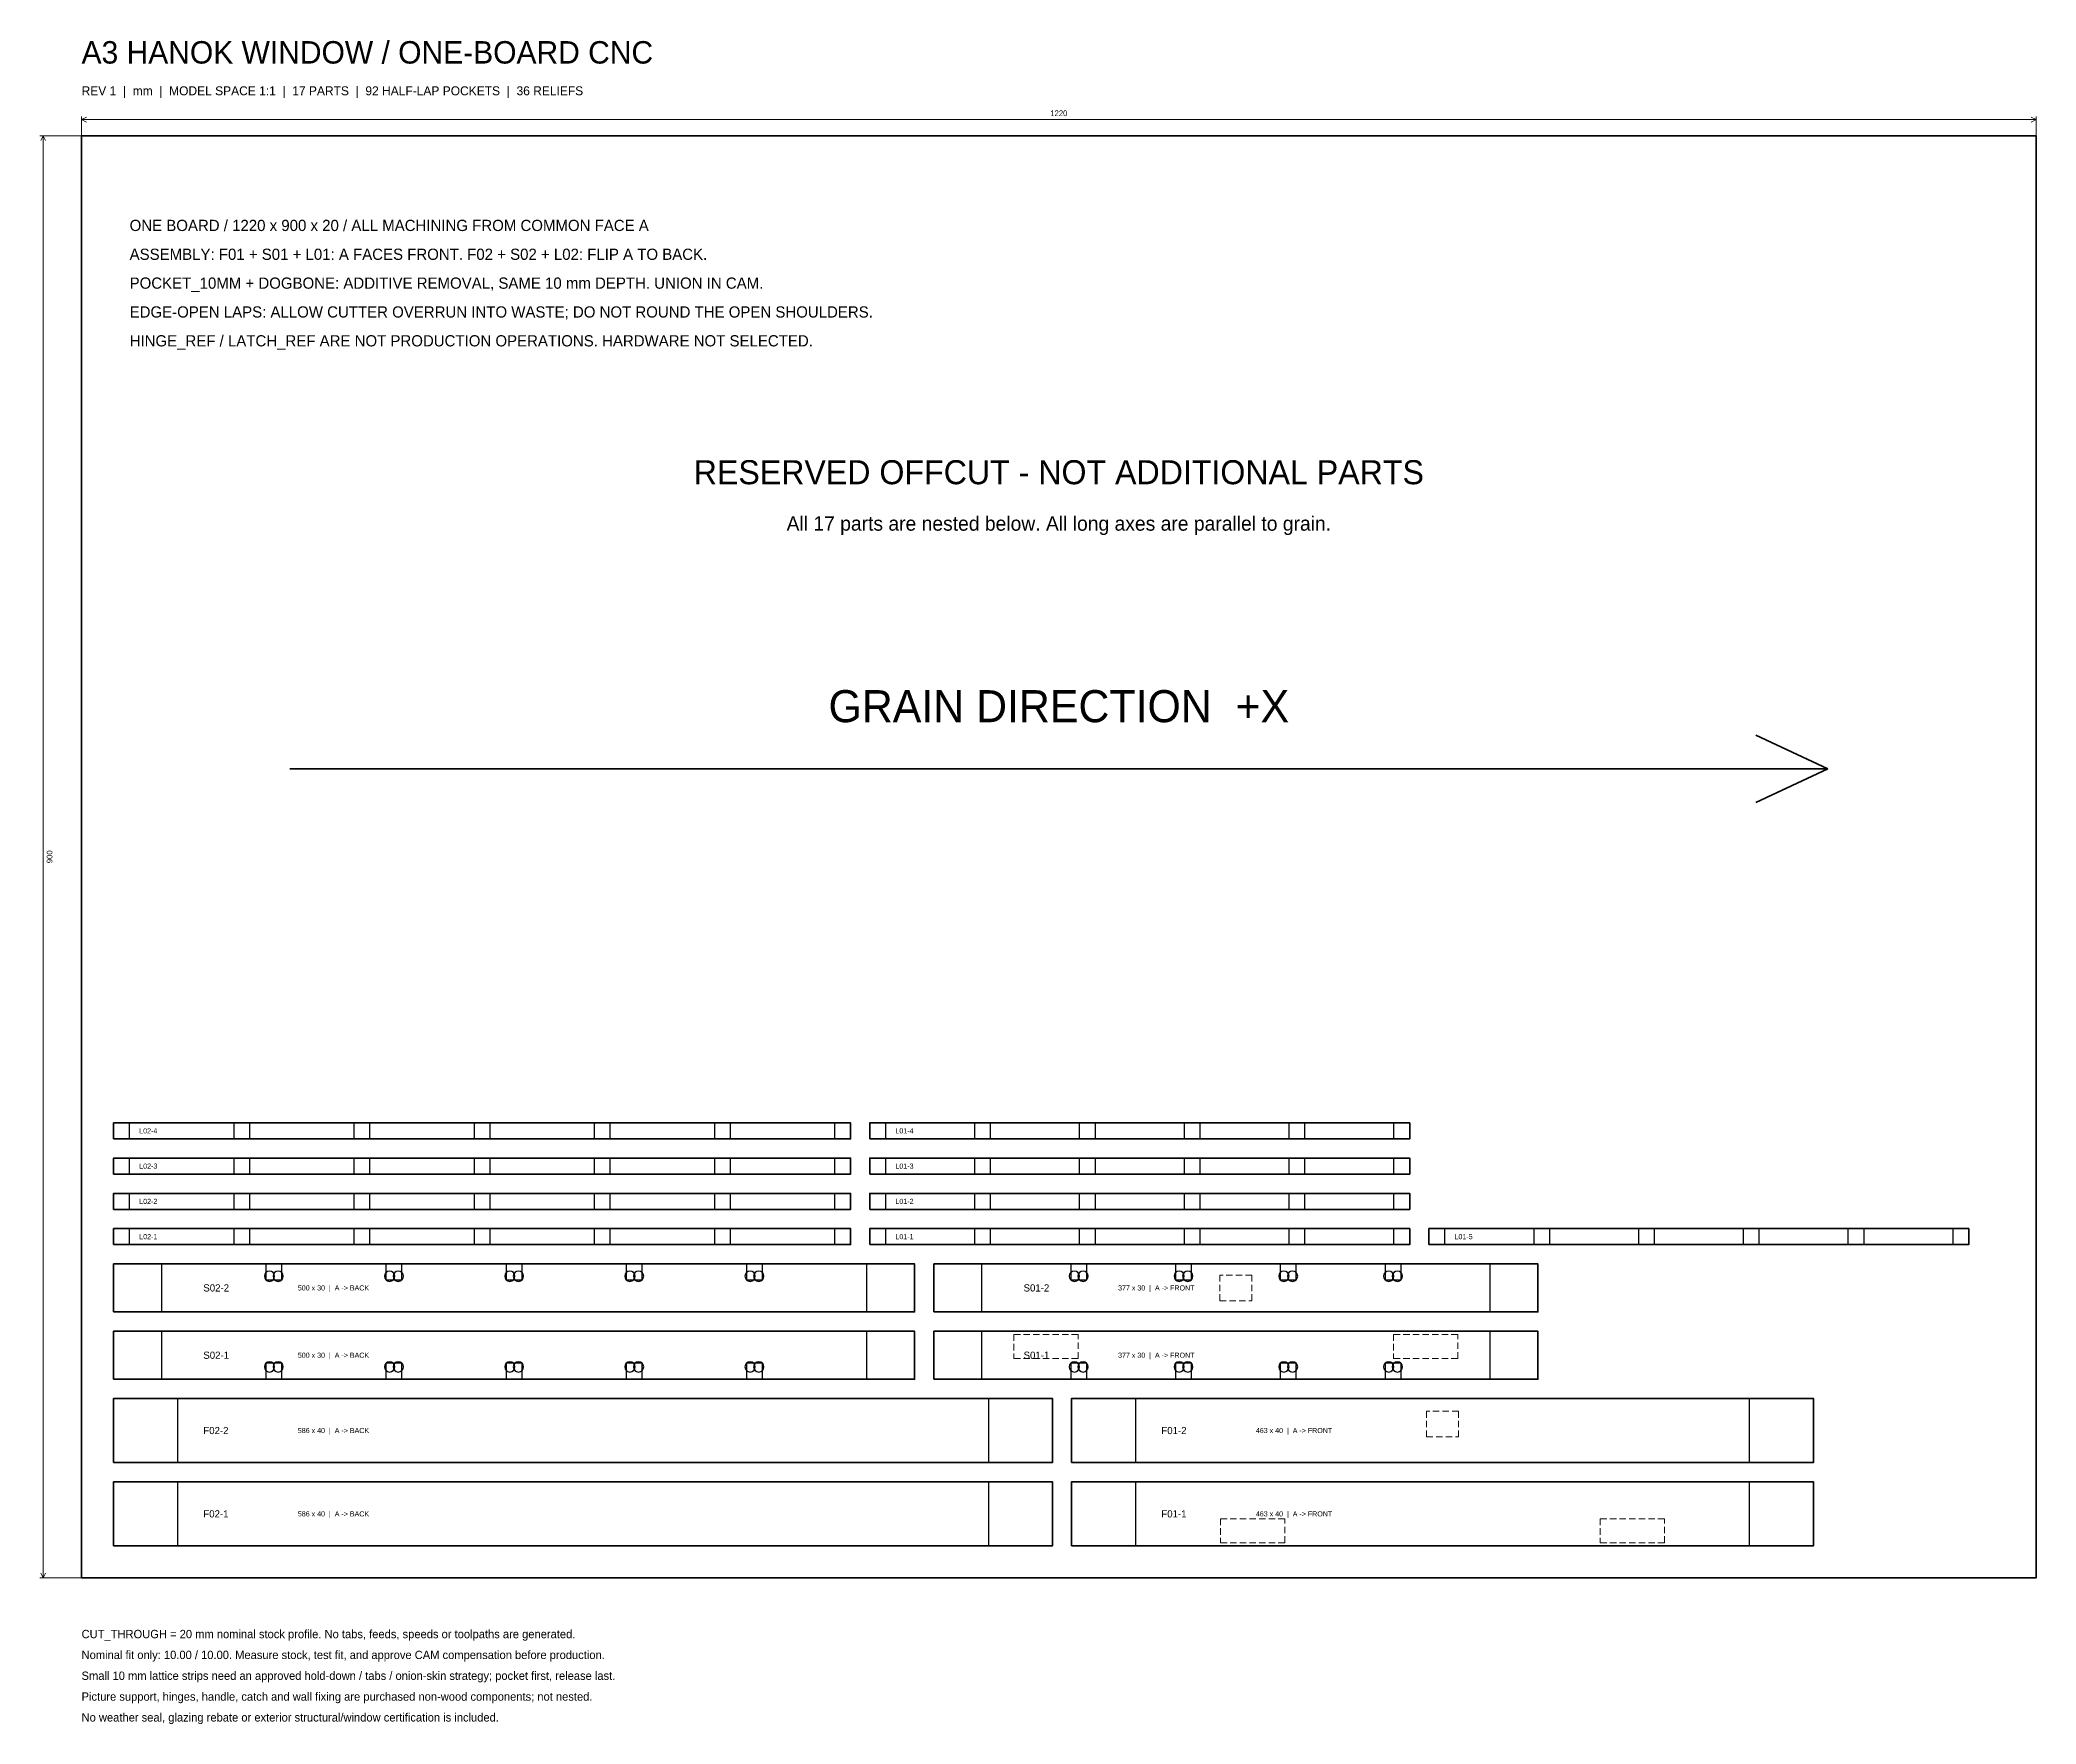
# Model space of a CAD drawing. Header units: millimetres. Extents: x -26 to 1988, y -110 to 960.
# Drawn here: x -26 to 1220, y -91 to 960 of the extents above; entities that cross this region are included whole.
import ezdxf
from ezdxf.enums import TextEntityAlignment as Align

# ---------------------------------------------------------------- set-up
doc = ezdxf.new("R2010")
doc.units = ezdxf.units.MM
doc.linetypes.add('REF_DASH', pattern=[6, 4, -2])
for name, color, linetype, lineweight in [('BOARD_BOUNDARY', 8, 'Continuous', 35), ('CUT_THROUGH', 7, 'Continuous', 35), ('DIMENSIONS', 3, 'Continuous', 18), ('DOGBONE', 6, 'Continuous', 25), ('GRAIN_DIRECTION', 3, 'Continuous', 35), ('HINGE_REF', 4, 'REF_DASH', 18), ('LATCH_REF', 4, 'REF_DASH', 18), ('NOTES', 7, 'Continuous', 18), ('PART_ID', 7, 'Continuous', 18), ('POCKET_10MM', 30, 'Continuous', 25)]:
    doc.layers.add(name, color=color, linetype=linetype, lineweight=lineweight)

msp = doc.modelspace()

# ---------------------------------------------------------------- texts
at = {"layer": 'DIMENSIONS'}
msp.add_text('1220', height=3.6, dxfattribs=at).set_placement((610, 914), align=Align.MIDDLE_CENTER)
msp.add_text('900', height=3.6, rotation=90, dxfattribs=at).set_placement((-20, 450), align=Align.MIDDLE_CENTER)
at = {"layer": 'GRAIN_DIRECTION'}
msp.add_text('GRAIN DIRECTION  +X', height=20, dxfattribs=at).set_placement((610, 544), align=Align.MIDDLE_CENTER)
at = {"layer": 'NOTES'}
for s, height, p in [('A3 HANOK WINDOW / ONE-BOARD CNC', 14, (0, 952)), ('REV 1  |  mm  |  MODEL SPACE 1:1  |  17 PARTS  |  92 HALF-LAP POCKETS  |  36 RELIEFS', 5.6, (0, 928)), ('ONE BOARD / 1220 x 900 x 20 / ALL MACHINING FROM COMMON FACE A', 7, (30, 844)), ('ASSEMBLY: F01 + S01 + L01: A FACES FRONT. F02 + S02 + L02: FLIP A TO BACK.', 7, (30, 826)), ('POCKET_10MM + DOGBONE: ADDITIVE REMOVAL, SAME 10 mm DEPTH. UNION IN CAM.', 7, (30, 808)), ('EDGE-OPEN LAPS: ALLOW CUTTER OVERRUN INTO WASTE; DO NOT ROUND THE OPEN SHOULDERS.', 7, (30, 790)), ('HINGE_REF / LATCH_REF ARE NOT PRODUCTION OPERATIONS. HARDWARE NOT SELECTED.', 7, (30, 772)), ('500 x 30  |  A -> BACK', 3.2, (135, 181)), ('377 x 30  |  A -> FRONT', 3.2, (647, 181)), ('500 x 30  |  A -> BACK', 3.2, (135, 139)), ('377 x 30  |  A -> FRONT', 3.2, (647, 139)), ('586 x 40  |  A -> BACK', 3.2, (135, 92)), ('463 x 40  |  A -> FRONT', 3.2, (733, 92)), ('586 x 40  |  A -> BACK', 3.2, (135, 40)), ('463 x 40  |  A -> FRONT', 3.2, (733, 40)), ('CUT_THROUGH = 20 mm nominal stock profile. No tabs, feeds, speeds or toolpaths are generated.', 5.2, (0, -35)), ('Nominal fit only: 10.00 / 10.00. Measure stock, test fit, and approve CAM compensation before production.', 5.2, (0, -48)), ('Small 10 mm lattice strips need an approved hold-down / tabs / onion-skin strategy; pocket first, release last.', 5.2, (0, -61)), ('Picture support, hinges, handle, catch and wall fixing are purchased non-wood components; not nested.', 5.2, (0, -74)), ('No weather seal, glazing rebate or exterior structural/window certification is included.', 5.2, (0, -87))]:
    msp.add_text(s, height=height, dxfattribs=at).set_placement(p, align=Align.MIDDLE_LEFT)
for s, height, p in [('RESERVED OFFCUT - NOT ADDITIONAL PARTS', 15, (610, 690)), ('All 17 parts are nested below. All long axes are parallel to grain.', 9, (610, 658))]:
    msp.add_text(s, height=height, dxfattribs=at).set_placement(p, align=Align.MIDDLE_CENTER)
at = {"layer": 'PART_ID'}
for s, height, p in [('L02-4', 3.2, (36, 279)), ('L01-4', 3.2, (508, 279)), ('L02-3', 3.2, (36, 257)), ('L01-3', 3.2, (508, 257)), ('L02-2', 3.2, (36, 235)), ('L01-2', 3.2, (508, 235)), ('L02-1', 3.2, (36, 213)), ('L01-1', 3.2, (508, 213)), ('L01-5', 3.2, (857, 213)), ('S02-2', 4.5, (76, 181)), ('S01-2', 4.5, (588, 181)), ('S02-1', 4.5, (76, 139)), ('S01-1', 4.5, (588, 139)), ('F02-2', 4.5, (76, 92)), ('F01-2', 4.5, (674, 92)), ('F02-1', 4.5, (76, 40)), ('F01-1', 4.5, (674, 40))]:
    msp.add_text(s, height=height, dxfattribs=at).set_placement(p, align=Align.MIDDLE_LEFT)

# ---------------------------------------------------------------- linework, layer by layer
at = {"layer": 'BOARD_BOUNDARY'}
msp.add_lwpolyline([(0, 0), (1220, 0), (1220, 900), (0, 900)], close=True, dxfattribs=at)
at = {"layer": 'CUT_THROUGH'}
for points in [[(20, 274), (480, 274), (480, 284), (20, 284)], [(492, 274), (829, 274), (829, 284), (492, 284)], [(20, 252), (480, 252), (480, 262), (20, 262)], [(492, 252), (829, 252), (829, 262), (492, 262)], [(20, 230), (480, 230), (480, 240), (20, 240)], [(492, 230), (829, 230), (829, 240), (492, 240)], [(20, 208), (480, 208), (480, 218), (20, 218)], [(492, 208), (829, 208), (829, 218), (492, 218)], [(841, 208), (1178, 208), (1178, 218), (841, 218)], [(20, 166), (520, 166), (520, 196), (20, 196)], [(532, 166), (909, 166), (909, 196), (532, 196)], [(20, 124), (520, 124), (520, 154), (20, 154)], [(532, 124), (909, 124), (909, 154), (532, 154)], [(20, 72), (606, 72), (606, 112), (20, 112)], [(618, 72), (1081, 72), (1081, 112), (618, 112)], [(20, 20), (606, 20), (606, 60), (20, 60)], [(618, 20), (1081, 20), (1081, 60), (618, 60)]]:
    msp.add_lwpolyline(points, close=True, dxfattribs=at)
at = {"layer": 'DIMENSIONS'}
for p, q in [((0, 900), (0, 912)), ((0, 910), (3, 911.5)), ((0, 910), (1220, 910)), ((0, 910), (3, 908.5)), ((1220, 910), (1217, 911.5)), ((1220, 910), (1217, 908.5)), ((1220, 900), (1220, 912)), ((0, 900), (-26, 900)), ((-24, 900), (-25.5, 897)), ((-24, 0), (-24, 900)), ((-24, 900), (-22.5, 897)), ((0, 0), (-26, 0)), ((-24, 0), (-25.5, 3)), ((-24, 0), (-22.5, 3))]:
    msp.add_line(p, q, dxfattribs=at)
at = {"layer": 'DOGBONE'}
for points in [[(120.5, 188.3, 1), (114.1, 188.3, 1)], [(125.9, 188.3, 1), (119.5, 188.3, 1)], [(195.5, 188.3, 1), (189.1, 188.3, 1)], [(200.9, 188.3, 1), (194.5, 188.3, 1)], [(270.5, 188.3, 1), (264.1, 188.3, 1)], [(275.9, 188.3, 1), (269.5, 188.3, 1)], [(345.5, 188.3, 1), (339.1, 188.3, 1)], [(350.9, 188.3, 1), (344.5, 188.3, 1)], [(420.5, 188.3, 1), (414.1, 188.3, 1)], [(425.9, 188.3, 1), (419.5, 188.3, 1)], [(622.9, 188.3, 1), (616.5, 188.3, 1)], [(628.3, 188.3, 1), (621.9, 188.3, 1)], [(688.3, 188.3, 1), (681.9, 188.3, 1)], [(693.7, 188.3, 1), (687.3, 188.3, 1)], [(753.7, 188.3, 1), (747.3, 188.3, 1)], [(759.1, 188.3, 1), (752.7, 188.3, 1)], [(819.1, 188.3, 1), (812.7, 188.3, 1)], [(824.5, 188.3, 1), (818.1, 188.3, 1)], [(120.5, 131.7, 1), (114.1, 131.7, 1)], [(125.9, 131.7, 1), (119.5, 131.7, 1)], [(195.5, 131.7, 1), (189.1, 131.7, 1)], [(200.9, 131.7, 1), (194.5, 131.7, 1)], [(270.5, 131.7, 1), (264.1, 131.7, 1)], [(275.9, 131.7, 1), (269.5, 131.7, 1)], [(345.5, 131.7, 1), (339.1, 131.7, 1)], [(350.9, 131.7, 1), (344.5, 131.7, 1)], [(420.5, 131.7, 1), (414.1, 131.7, 1)], [(425.9, 131.7, 1), (419.5, 131.7, 1)], [(622.9, 131.7, 1), (616.5, 131.7, 1)], [(628.3, 131.7, 1), (621.9, 131.7, 1)], [(688.3, 131.7, 1), (681.9, 131.7, 1)], [(693.7, 131.7, 1), (687.3, 131.7, 1)], [(753.7, 131.7, 1), (747.3, 131.7, 1)], [(759.1, 131.7, 1), (752.7, 131.7, 1)], [(819.1, 131.7, 1), (812.7, 131.7, 1)], [(824.5, 131.7, 1), (818.1, 131.7, 1)]]:
    msp.add_lwpolyline(points, format="xyb", close=True, dxfattribs=at)
at = {"layer": 'GRAIN_DIRECTION'}
for p, q in [((1090, 505), (1045, 526)), ((130, 505), (1090, 505)), ((1090, 505), (1045, 484))]:
    msp.add_line(p, q, dxfattribs=at)
at = {"layer": 'HINGE_REF'}
for points in [[(582, 137), (622, 137), (622, 152), (582, 152)], [(819, 137), (859, 137), (859, 152), (819, 152)], [(711, 22), (751, 22), (751, 37), (711, 37)], [(948, 22), (988, 22), (988, 37), (948, 37)]]:
    msp.add_lwpolyline(points, close=True, dxfattribs=at)
at = {"layer": 'LATCH_REF'}
for points in [[(710.5, 173), (730.5, 173), (730.5, 189), (710.5, 189)], [(839.5, 88), (859.5, 88), (859.5, 104), (839.5, 104)]]:
    msp.add_lwpolyline(points, close=True, dxfattribs=at)
at = {"layer": 'POCKET_10MM'}
for points in [[(20, 274), (30, 274), (30, 284), (20, 284)], [(95, 274), (105, 274), (105, 284), (95, 284)], [(170, 274), (180, 274), (180, 284), (170, 284)], [(245, 274), (255, 274), (255, 284), (245, 284)], [(320, 274), (330, 274), (330, 284), (320, 284)], [(395, 274), (405, 274), (405, 284), (395, 284)], [(470, 274), (480, 274), (480, 284), (470, 284)], [(492, 274), (502, 274), (502, 284), (492, 284)], [(557.4, 274), (567.4, 274), (567.4, 284), (557.4, 284)], [(622.8, 274), (632.8, 274), (632.8, 284), (622.8, 284)], [(688.2, 274), (698.2, 274), (698.2, 284), (688.2, 284)], [(753.6, 274), (763.6, 274), (763.6, 284), (753.6, 284)], [(819, 274), (829, 274), (829, 284), (819, 284)], [(20, 252), (30, 252), (30, 262), (20, 262)], [(95, 252), (105, 252), (105, 262), (95, 262)], [(170, 252), (180, 252), (180, 262), (170, 262)], [(245, 252), (255, 252), (255, 262), (245, 262)], [(320, 252), (330, 252), (330, 262), (320, 262)], [(395, 252), (405, 252), (405, 262), (395, 262)], [(470, 252), (480, 252), (480, 262), (470, 262)], [(492, 252), (502, 252), (502, 262), (492, 262)], [(557.4, 252), (567.4, 252), (567.4, 262), (557.4, 262)], [(622.8, 252), (632.8, 252), (632.8, 262), (622.8, 262)], [(688.2, 252), (698.2, 252), (698.2, 262), (688.2, 262)], [(753.6, 252), (763.6, 252), (763.6, 262), (753.6, 262)], [(819, 252), (829, 252), (829, 262), (819, 262)], [(20, 230), (30, 230), (30, 240), (20, 240)], [(95, 230), (105, 230), (105, 240), (95, 240)], [(170, 230), (180, 230), (180, 240), (170, 240)], [(245, 230), (255, 230), (255, 240), (245, 240)], [(320, 230), (330, 230), (330, 240), (320, 240)], [(395, 230), (405, 230), (405, 240), (395, 240)], [(470, 230), (480, 230), (480, 240), (470, 240)], [(492, 230), (502, 230), (502, 240), (492, 240)], [(557.4, 230), (567.4, 230), (567.4, 240), (557.4, 240)], [(622.8, 230), (632.8, 230), (632.8, 240), (622.8, 240)], [(688.2, 230), (698.2, 230), (698.2, 240), (688.2, 240)], [(753.6, 230), (763.6, 230), (763.6, 240), (753.6, 240)], [(819, 230), (829, 230), (829, 240), (819, 240)], [(20, 208), (30, 208), (30, 218), (20, 218)], [(95, 208), (105, 208), (105, 218), (95, 218)], [(170, 208), (180, 208), (180, 218), (170, 218)], [(245, 208), (255, 208), (255, 218), (245, 218)], [(320, 208), (330, 208), (330, 218), (320, 218)], [(395, 208), (405, 208), (405, 218), (395, 218)], [(470, 208), (480, 208), (480, 218), (470, 218)], [(492, 208), (502, 208), (502, 218), (492, 218)], [(557.4, 208), (567.4, 208), (567.4, 218), (557.4, 218)], [(622.8, 208), (632.8, 208), (632.8, 218), (622.8, 218)], [(688.2, 208), (698.2, 208), (698.2, 218), (688.2, 218)], [(753.6, 208), (763.6, 208), (763.6, 218), (753.6, 218)], [(819, 208), (829, 208), (829, 218), (819, 218)], [(841, 208), (851, 208), (851, 218), (841, 218)], [(906.4, 208), (916.4, 208), (916.4, 218), (906.4, 218)], [(971.8, 208), (981.8, 208), (981.8, 218), (971.8, 218)], [(1037.2, 208), (1047.2, 208), (1047.2, 218), (1037.2, 218)], [(1102.6, 208), (1112.6, 208), (1112.6, 218), (1102.6, 218)], [(1168, 208), (1178, 208), (1178, 218), (1168, 218)], [(20, 166), (50, 166), (50, 196), (20, 196)], [(115, 186), (125, 186), (125, 196), (115, 196)], [(190, 186), (200, 186), (200, 196), (190, 196)], [(265, 186), (275, 186), (275, 196), (265, 196)], [(340, 186), (350, 186), (350, 196), (340, 196)], [(415, 186), (425, 186), (425, 196), (415, 196)], [(490, 166), (520, 166), (520, 196), (490, 196)], [(532, 166), (562, 166), (562, 196), (532, 196)], [(617.4, 186), (627.4, 186), (627.4, 196), (617.4, 196)], [(682.8, 186), (692.8, 186), (692.8, 196), (682.8, 196)], [(748.2, 186), (758.2, 186), (758.2, 196), (748.2, 196)], [(813.6, 186), (823.6, 186), (823.6, 196), (813.6, 196)], [(879, 166), (909, 166), (909, 196), (879, 196)], [(20, 124), (50, 124), (50, 154), (20, 154)], [(490, 124), (520, 124), (520, 154), (490, 154)], [(532, 124), (562, 124), (562, 154), (532, 154)], [(879, 124), (909, 124), (909, 154), (879, 154)], [(115, 124), (125, 124), (125, 134), (115, 134)], [(190, 124), (200, 124), (200, 134), (190, 134)], [(265, 124), (275, 124), (275, 134), (265, 134)], [(340, 124), (350, 124), (350, 134), (340, 134)], [(415, 124), (425, 124), (425, 134), (415, 134)], [(617.4, 124), (627.4, 124), (627.4, 134), (617.4, 134)], [(682.8, 124), (692.8, 124), (692.8, 134), (682.8, 134)], [(748.2, 124), (758.2, 124), (758.2, 134), (748.2, 134)], [(813.6, 124), (823.6, 124), (823.6, 134), (813.6, 134)], [(20, 72), (60, 72), (60, 112), (20, 112)], [(566, 72), (606, 72), (606, 112), (566, 112)], [(618, 72), (658, 72), (658, 112), (618, 112)], [(1041, 72), (1081, 72), (1081, 112), (1041, 112)], [(20, 20), (60, 20), (60, 60), (20, 60)], [(566, 20), (606, 20), (606, 60), (566, 60)], [(618, 20), (658, 20), (658, 60), (618, 60)], [(1041, 20), (1081, 20), (1081, 60), (1041, 60)]]:
    msp.add_lwpolyline(points, close=True, dxfattribs=at)

msp.set_redraw_order([(e.dxf.handle, doc.entitydb.next_handle()) for e in msp.query("TEXT MTEXT ATTDEF DIMENSION ARC_DIMENSION")])  # texts and dimensions are drawn at this point

doc.saveas('drawing.dxf')
